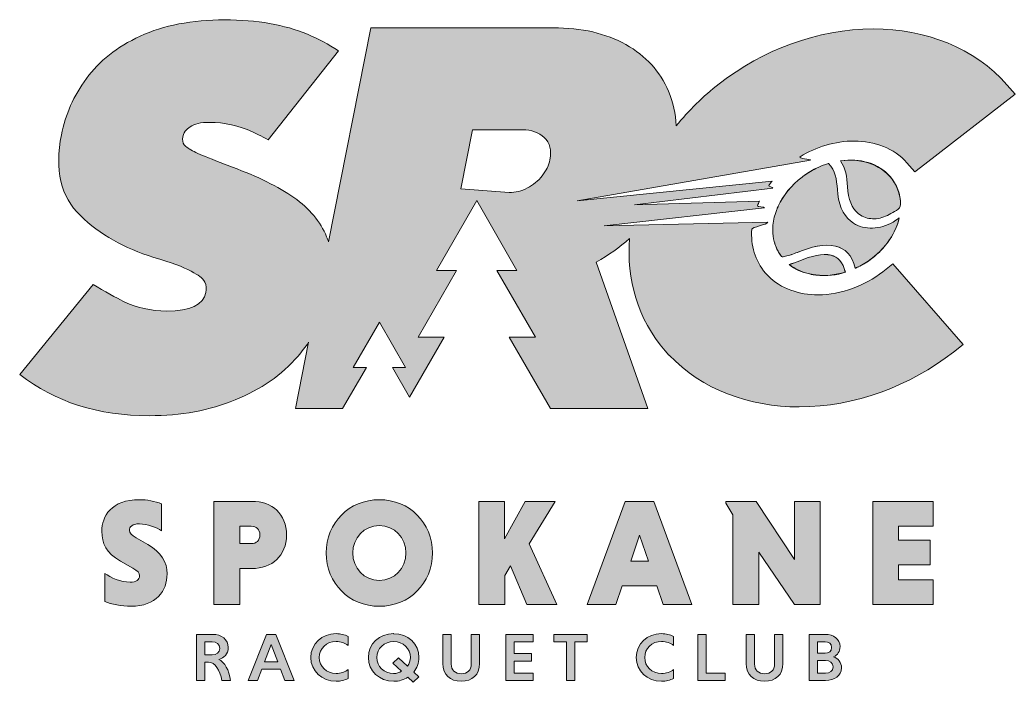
# Model space of a CAD drawing. Extents: x 0 to 523, y 0 to 348.
import ezdxf

# ---------------------------------------------------------------- set-up
doc = ezdxf.new("R2010")
doc.units = 0
doc.header["$MEASUREMENT"] = 0
doc.layers.add('Layer 2', color=7, linetype='Continuous', lineweight=0)

# ---------------------------------------------------------------- blocks, each defined once
blk = doc.blocks.new('Block_0')
at = {"layer": 'Layer 2', "true_color": 0x000000, "transparency": 33554687}
h = blk.add_hatch(color=18, dxfattribs=at)
h.dxf.hatch_style = 2
edge = h.paths.add_edge_path()
edge.add_spline(control_points=[(278.6, 274.58), (278.02, 271.63), (276.69, 268.83), (274.58, 266.17), (272.47, 263.51), (269.84, 261.37), (266.76, 259.76), (263.68, 258.15), (260.49, 257.34), (257.22, 257.34), (257.22, 257.34), (231.79, 259.26), (231.79, 259.26), (231.79, 259.26), (237.94, 290.4), (237.94, 290.4), (237.94, 290.4), (264.37, 290.4), (264.37, 290.4), (268.88, 290.4), (272.65, 289.02), (275.64, 286.27), (278.63, 283.51), (279.6, 279.62), (278.6, 274.58), (278.6, 274.58), (278.6, 274.58), (278.6, 274.58)], knot_values=[0, 0, 0, 0, 1, 1, 1, 2, 2, 2, 3, 3, 3, 4, 4, 4, 5, 5, 5, 6, 6, 6, 7, 7, 7, 8, 8, 8, 9, 9, 9, 9], degree=3, periodic=0)
edge = h.paths.add_edge_path()
edge.add_spline(control_points=[(453.63, 215.75), (444.1, 208.34), (432.01, 203.6), (419.66, 203.6), (409.61, 203.6), (400.06, 206.77), (393.33, 213.51), (393.33, 213.51), (392.01, 215.03), (392.01, 215.03), (386.32, 221.56), (384.12, 229.73), (384.74, 238.03), (384.83, 239.2), (392.9, 240.56), (393.1, 241.74), (393.1, 241.74), (307.15, 239.79), (307.15, 239.79), (307.15, 239.79), (391.51, 249.32), (391.51, 249.32), (391.7, 249.84), (387.47, 249.86), (387.67, 250.38), (388, 251.21), (388.37, 252.04), (388.75, 252.86), (388.75, 252.86), (323.06, 250.84), (323.06, 250.84), (323.06, 250.84), (395.74, 259.66), (395.74, 259.66), (396.15, 260.28), (393.19, 260.47), (393.64, 261.08), (394.21, 261.86), (394.8, 262.63), (395.41, 263.38), (395.41, 263.38), (292.87, 253.07), (292.87, 253.07), (292.87, 253.07), (415.55, 274.41), (415.55, 274.41), (415.89, 274.66), (408.87, 275.39), (410.17, 276.18), (418.65, 281.34), (428.55, 284.45), (438.61, 284.45), (449.37, 284.45), (459.51, 280.77), (466.26, 273.02), (466.26, 273.02), (470.41, 268.25), (470.41, 268.25), (470.41, 268.25), (475.71, 272.2), (475.71, 272.2), (475.71, 272.2), (523.17, 309.12), (523.17, 309.12), (523.17, 309.12), (519.04, 313.86), (519.04, 313.86), (501.86, 333.59), (476.1, 343.36), (448.63, 343.36), (419.18, 343.36), (390.45, 332.25), (367.68, 314.59), (367.68, 314.59), (367.56, 314.5), (367.56, 314.5), (359.15, 307.98), (351.56, 300.54), (345.04, 292.4), (344.71, 298.88), (343.36, 304.95), (340.98, 310.59), (336.55, 321.09), (329.05, 329.26), (318.54, 335.15), (308.02, 341.04), (295.29, 343.99), (280.34, 343.99), (280.34, 343.99), (184.47, 343.99), (184.47, 343.99), (184.47, 343.99), (162.23, 231.44), (162.23, 231.44), (161.94, 232.35), (161.61, 233.24), (161.25, 234.11), (157.96, 242.09), (152.2, 248.98), (144.02, 254.73), (135.83, 260.48), (125.05, 265.8), (111.69, 270.74), (111.69, 270.74), (107.55, 272.31), (107.55, 272.31), (101.07, 274.78), (96.43, 276.68), (93.56, 277.96), (90.69, 279.24), (88.57, 280.43), (87.2, 281.57), (85.84, 282.71), (85.45, 283.97), (85.55, 285.42), (85.82, 289.24), (87.47, 290.46), (89.56, 291.98), (91.65, 293.5), (95.03, 294.26), (99.74, 294.26), (107.52, 294.26), (115.03, 292.59), (122.21, 289.27), (123.04, 288.89), (127.09, 286.87), (130.52, 285.16), (130.52, 285.16), (167.42, 331.84), (167.42, 331.84), (162.31, 335.26), (156.88, 338.17), (151.15, 340.58), (139.14, 345.61), (124.63, 348.13), (107.63, 348.13), (90.63, 348.13), (75.32, 345.28), (63.18, 339.58), (51.04, 333.88), (41.64, 326.47), (34.98, 317.35), (28.31, 308.23), (23.9, 298.35), (21.8, 287.71), (18.16, 269.28), (21.5, 255.12), (31.79, 245.24), (42.07, 235.36), (54.92, 228.05), (70.37, 223.3), (79.37, 220.64), (85.91, 218.22), (89.97, 215.99), (94.04, 213.76), (95.79, 212.9), (97.23, 210.19), (98.06, 208.62), (98.14, 206.77), (97.75, 204.78), (96.47, 198.32), (89.64, 195.09), (77.24, 195.09), (68.94, 195.09), (61.25, 196.85), (54.1, 200.31), (51.43, 201.6), (43.85, 205.76), (38.51, 208.98), (38.51, 208.98), (0, 161.7), (0, 161.7), (18.48, 147.27), (41.15, 140.05), (68.03, 140.05), (84.62, 140.05), (99.66, 142.81), (113.15, 148.32), (126.63, 153.83), (137.68, 161.53), (146.24, 171.41), (148.26, 173.74), (150.11, 176.15), (151.79, 178.65), (151.79, 178.65), (144.9, 143.76), (144.9, 143.76), (144.9, 143.76), (169.66, 143.76), (169.66, 143.76), (169.66, 143.76), (182.13, 165.36), (182.13, 165.36), (182.13, 165.36), (175.26, 165.36), (175.26, 165.36), (175.26, 165.36), (188.99, 189.15), (188.99, 189.15), (188.99, 189.15), (202.72, 165.36), (202.72, 165.36), (202.72, 165.36), (195.85, 165.36), (195.85, 165.36), (195.85, 165.36), (204.82, 149.82), (204.82, 149.82), (204.82, 149.82), (223.03, 181.37), (223.03, 181.37), (223.03, 181.37), (209.29, 181.37), (209.29, 181.37), (209.29, 181.37), (229.55, 216.45), (229.55, 216.45), (229.55, 216.45), (218.97, 216.45), (218.97, 216.45), (218.97, 216.45), (240.13, 253.1), (240.13, 253.1), (240.13, 253.1), (261.29, 216.45), (261.29, 216.45), (261.29, 216.45), (250.71, 216.45), (250.71, 216.45), (250.71, 216.45), (270.97, 181.37), (270.97, 181.37), (270.97, 181.37), (257.23, 181.37), (257.23, 181.37), (257.23, 181.37), (278.95, 143.76), (278.95, 143.76), (278.95, 143.76), (330.04, 143.76), (330.04, 143.76), (330.04, 143.76), (303.02, 220.85), (303.02, 220.85), (309.5, 224.4), (315.32, 228.54), (320.48, 233.27), (318.79, 211.93), (324.65, 190.94), (339.24, 174.18), (339.24, 174.18), (341.2, 171.94), (341.2, 171.94), (341.2, 171.94), (341.38, 171.94), (341.38, 171.94), (358.51, 153.73), (383.27, 144.68), (409.66, 144.68), (439.14, 144.68), (467.94, 155.74), (490.71, 173.46), (490.71, 173.46), (495.89, 177.49), (495.89, 177.49), (495.89, 177.49), (458.96, 219.9), (458.96, 219.9), (458.96, 219.9), (453.63, 215.76), (453.63, 215.76), (453.63, 215.76), (453.63, 215.75), (453.63, 215.75)], knot_values=[0, 0, 0, 0, 1, 1, 1, 2, 2, 2, 3, 3, 3, 4, 4, 4, 5, 5, 5, 6, 6, 6, 7, 7, 7, 8, 8, 8, 9, 9, 9, 10, 10, 10, 11, 11, 11, 12, 12, 12, 13, 13, 13, 14, 14, 14, 15, 15, 15, 16, 16, 16, 17, 17, 17, 18, 18, 18, 19, 19, 19, 20, 20, 20, 21, 21, 21, 22, 22, 22, 23, 23, 23, 24, 24, 24, 25, 25, 25, 26, 26, 26, 27, 27, 27, 28, 28, 28, 29, 29, 29, 30, 30, 30, 31, 31, 31, 32, 32, 32, 33, 33, 33, 34, 34, 34, 35, 35, 35, 36, 36, 36, 37, 37, 37, 38, 38, 38, 39, 39, 39, 40, 40, 40, 41, 41, 41, 42, 42, 42, 43, 43, 43, 44, 44, 44, 45, 45, 45, 46, 46, 46, 47, 47, 47, 48, 48, 48, 49, 49, 49, 50, 50, 50, 51, 51, 51, 52, 52, 52, 53, 53, 53, 54, 54, 54, 55, 55, 55, 56, 56, 56, 57, 57, 57, 58, 58, 58, 59, 59, 59, 60, 60, 60, 61, 61, 61, 62, 62, 62, 63, 63, 63, 64, 64, 64, 65, 65, 65, 66, 66, 66, 67, 67, 67, 68, 68, 68, 69, 69, 69, 70, 70, 70, 71, 71, 71, 72, 72, 72, 73, 73, 73, 74, 74, 74, 75, 75, 75, 76, 76, 76, 77, 77, 77, 78, 78, 78, 79, 79, 79, 80, 80, 80, 81, 81, 81, 82, 82, 82, 83, 83, 83, 84, 84, 84, 85, 85, 85, 86, 86, 86, 87, 87, 87, 88, 88, 88, 89, 89, 89, 90, 90, 90, 91, 91, 91, 91], degree=3, periodic=0)
h = blk.add_hatch(color=18, dxfattribs=at)
edge = h.paths.add_edge_path()
edge.add_spline(control_points=[(426.39, 224.41), (421.92, 225.51), (415.95, 223.96), (409.92, 221.49), (408.18, 220.78), (406.33, 220.07), (404.43, 219.55), (404.41, 219.55), (404.38, 219.55), (404.36, 219.53), (407.23, 217.09), (411.06, 215.44), (415.17, 214.55), (415.45, 214.49), (415.72, 214.44), (416, 214.38), (416.12, 214.35), (416.24, 214.32), (416.35, 214.31), (416.58, 214.27), (416.83, 214.23), (417.06, 214.19), (417.5, 214.12), (417.94, 214.05), (418.39, 214), (423.99, 213.27), (429.74, 213.85), (433.9, 215.54), (433.9, 215.54), (433.9, 215.54), (433.92, 215.54), (432.66, 220.88), (429.93, 223.53), (426.39, 224.39), (426.39, 224.39), (426.39, 224.41), (426.39, 224.41)], knot_values=[0, 0, 0, 0, 1, 1, 1, 2, 2, 2, 3, 3, 3, 4, 4, 4, 5, 5, 5, 6, 6, 6, 7, 7, 7, 8, 8, 8, 9, 9, 9, 10, 10, 10, 11, 11, 11, 12, 12, 12, 12], degree=3, periodic=0)
edge = h.paths.add_edge_path()
edge.add_spline(control_points=[(462.26, 244.06), (462.26, 244.06), (462.05, 243.84), (462.05, 243.84), (461.07, 243.09), (460.05, 242.41), (459, 241.8), (455.59, 239.86), (451.88, 238.78), (448.27, 238.66), (444.68, 238.54), (441.19, 239.38), (438.23, 241.28), (433.95, 244.04), (430.76, 249.01), (430, 256.53), (430, 256.53), (429.77, 258.97), (429.77, 258.97), (429.29, 264.32), (428.83, 268.95), (425.06, 272.63), (425.03, 272.63), (424.99, 272.61), (424.97, 272.6), (423.22, 272.03), (421.46, 271.37), (419.71, 270.61), (419.3, 270.42), (418.88, 270.23), (418.46, 270.02), (416.1, 268.89), (413.78, 267.52), (411.62, 265.87), (411.47, 265.77), (411.33, 265.66), (411.19, 265.54), (405.53, 261.09), (401.23, 255.77), (398.62, 250.17), (398.6, 250.12), (398.58, 250.08), (398.56, 250.03), (398.42, 249.74), (398.29, 249.44), (398.17, 249.15), (398.07, 248.92), (397.97, 248.68), (397.88, 248.44), (395.72, 243.06), (395.13, 237.48), (396.4, 232.23), (396.4, 232.19), (396.4, 232.16), (396.42, 232.13), (396.47, 231.93), (396.52, 231.71), (396.59, 231.51), (396.65, 231.3), (396.71, 231.08), (396.77, 230.88), (396.77, 230.85), (396.79, 230.82), (396.8, 230.8), (396.88, 230.52), (396.97, 230.25), (397.07, 229.97), (397.68, 228.21), (398.52, 226.5), (399.59, 224.85), (399.82, 224.49), (400.06, 224.14), (400.32, 223.79), (400.67, 223.3), (401.76, 223.79), (402.41, 223.9), (404.42, 224.23), (406.65, 225.07), (408.7, 225.92), (415.79, 228.82), (422.97, 230.6), (428.77, 229.19), (433.82, 227.95), (437.59, 224.68), (439.17, 217.56), (439.26, 217.61), (439.37, 217.65), (439.46, 217.7), (439.74, 217.83), (440.01, 217.96), (440.29, 218.09), (440.39, 218.15), (440.5, 218.19), (440.61, 218.25), (443.11, 219.46), (445.55, 220.8), (447.84, 222.61), (455.36, 228.52), (460.55, 236.18), (462.28, 244.08), (462.28, 244.08), (462.28, 244.08), (462.28, 244.08), (462.28, 244.08), (462.26, 244.06), (462.26, 244.06)], knot_values=[0, 0, 0, 0, 1, 1, 1, 2, 2, 2, 3, 3, 3, 4, 4, 4, 5, 5, 5, 6, 6, 6, 7, 7, 7, 8, 8, 8, 9, 9, 9, 10, 10, 10, 11, 11, 11, 12, 12, 12, 13, 13, 13, 14, 14, 14, 15, 15, 15, 16, 16, 16, 17, 17, 17, 18, 18, 18, 19, 19, 19, 20, 20, 20, 21, 21, 21, 22, 22, 22, 23, 23, 23, 24, 24, 24, 25, 25, 25, 26, 26, 26, 27, 27, 27, 28, 28, 28, 29, 29, 29, 30, 30, 30, 31, 31, 31, 32, 32, 32, 33, 33, 33, 34, 34, 34, 35, 35, 35, 35], degree=3, periodic=0)
edge = h.paths.add_edge_path()
edge.add_spline(control_points=[(457.43, 265.78), (451.41, 272.84), (441.57, 275.58), (431.37, 274.04), (431.37, 274.04), (431.37, 274.02), (431.39, 274.01), (434.22, 270.04), (434.63, 265.54), (435.09, 260.42), (435.09, 260.42), (435.31, 258.02), (435.31, 258.02), (435.95, 251.75), (438.48, 247.68), (441.88, 245.5), (444.06, 244.1), (446.61, 243.49), (449.23, 243.57), (451.83, 243.65), (454.51, 244.44), (456.97, 245.83), (459.16, 247.08), (463, 248.45), (463, 251.17), (463, 251.17), (463, 251.22), (463, 251.22), (462.91, 256.64), (461.01, 261.59), (457.43, 265.78)], knot_values=[0, 0, 0, 0, 1, 1, 1, 2, 2, 2, 3, 3, 3, 4, 4, 4, 5, 5, 5, 6, 6, 6, 7, 7, 7, 8, 8, 8, 9, 9, 9, 10, 10, 10, 10], degree=3, periodic=0)
h = blk.add_hatch(color=18, dxfattribs=at)
edge = h.paths.add_edge_path()
edge.add_spline(control_points=[(462.27, 244.06), (460.18, 235.07), (453.79, 226.17), (444.12, 220.2), (442.97, 219.48), (441.79, 218.83), (440.6, 218.24), (440.5, 218.18), (440.39, 218.14), (440.28, 218.08), (440, 217.95), (439.73, 217.82), (439.45, 217.69), (439.36, 217.64), (439.25, 217.6), (439.16, 217.55), (437.58, 224.67), (433.81, 227.94), (428.76, 229.18), (422.96, 230.6), (415.77, 228.82), (408.69, 225.91), (406.63, 225.06), (404.41, 224.22), (402.4, 223.89), (401.76, 223.79), (400.67, 223.28), (400.31, 223.78), (400.06, 224.13), (399.82, 224.48), (399.58, 224.84), (399.45, 225.04), (399.3, 225.22), (399.18, 225.43), (398.29, 226.87), (397.58, 228.4), (397.06, 229.96), (396.96, 230.24), (396.87, 230.51), (396.79, 230.79), (396.79, 230.82), (396.77, 230.85), (396.76, 230.87), (396.7, 231.07), (396.64, 231.29), (396.58, 231.5), (396.51, 231.7), (396.46, 231.92), (396.41, 232.12), (396.41, 232.16), (396.39, 232.19), (396.39, 232.22), (395.2, 237.41), (395.77, 243.02), (397.87, 248.43), (397.96, 248.66), (398.06, 248.9), (398.16, 249.14), (398.28, 249.43), (398.41, 249.73), (398.55, 250.02), (398.57, 250.07), (398.59, 250.11), (398.61, 250.16), (401.19, 255.86), (405.47, 261.23), (411.18, 265.53), (411.32, 265.64), (411.46, 265.75), (411.61, 265.86), (412.59, 266.59), (413.61, 267.28), (414.67, 267.93), (415.91, 268.69), (417.17, 269.39), (418.45, 270.02), (418.87, 270.22), (419.29, 270.42), (419.7, 270.61), (421.44, 271.41), (423.2, 272.07), (424.96, 272.6), (424.99, 272.6), (425.03, 272.62), (425.05, 272.63), (428.82, 268.95), (429.28, 264.32), (429.76, 258.97), (429.76, 258.97), (429.99, 256.53), (429.99, 256.53), (430.75, 249.01), (433.94, 244.04), (438.22, 241.28), (441.18, 239.38), (444.66, 238.54), (448.26, 238.66), (451.86, 238.78), (455.58, 239.86), (458.99, 241.8), (460.04, 242.41), (461.07, 243.08), (462.04, 243.84), (462.04, 243.84), (462.25, 244.06), (462.25, 244.06), (462.25, 244.06), (462.27, 244.06), (462.27, 244.06)], knot_values=[0, 0, 0, 0, 1, 1, 1, 2, 2, 2, 3, 3, 3, 4, 4, 4, 5, 5, 5, 6, 6, 6, 7, 7, 7, 8, 8, 8, 9, 9, 9, 10, 10, 10, 11, 11, 11, 12, 12, 12, 13, 13, 13, 14, 14, 14, 15, 15, 15, 16, 16, 16, 17, 17, 17, 18, 18, 18, 19, 19, 19, 20, 20, 20, 21, 21, 21, 22, 22, 22, 23, 23, 23, 24, 24, 24, 25, 25, 25, 26, 26, 26, 27, 27, 27, 28, 28, 28, 29, 29, 29, 30, 30, 30, 31, 31, 31, 32, 32, 32, 33, 33, 33, 34, 34, 34, 35, 35, 35, 36, 36, 36, 36], degree=3, periodic=0)
h = blk.add_hatch(color=18, dxfattribs=at)
edge = h.paths.add_edge_path()
edge.add_spline(control_points=[(463, 251.22), (463, 251.22), (463, 251.17), (463, 251.17), (463, 248.44), (459.15, 247.07), (456.97, 245.83), (454.51, 244.43), (451.83, 243.65), (449.23, 243.57), (446.61, 243.49), (444.06, 244.1), (441.88, 245.5), (438.48, 247.68), (435.95, 251.76), (435.31, 258.02), (435.31, 258.02), (435.09, 260.42), (435.09, 260.42), (434.63, 265.54), (434.22, 270.05), (431.39, 274.01), (443.1, 275.57), (454.11, 271.62), (459.61, 262.7), (461.77, 259.2), (462.87, 255.28), (463, 251.22), (463, 251.22), (463, 251.22), (463, 251.22)], knot_values=[0, 0, 0, 0, 1, 1, 1, 2, 2, 2, 3, 3, 3, 4, 4, 4, 5, 5, 5, 6, 6, 6, 7, 7, 7, 8, 8, 8, 9, 9, 9, 10, 10, 10, 10], degree=3, periodic=0)
h = blk.add_hatch(color=18, dxfattribs=at)
edge = h.paths.add_edge_path()
edge.add_spline(control_points=[(433.93, 215.56), (433.93, 215.56), (433.93, 215.56), (433.91, 215.56), (428.64, 213.94), (423.32, 213.46), (418.4, 214.02), (417.95, 214.07), (417.51, 214.13), (417.07, 214.21), (416.84, 214.25), (416.59, 214.29), (416.36, 214.33), (416.25, 214.33), (416.13, 214.37), (416.01, 214.4), (415.73, 214.46), (415.46, 214.51), (415.18, 214.57), (411.16, 215.48), (407.49, 217.16), (404.44, 219.57), (406.34, 220.08), (408.19, 220.8), (409.93, 221.51), (415.96, 223.99), (421.93, 225.53), (426.4, 224.43), (429.94, 223.56), (432.68, 220.92), (433.93, 215.58), (433.93, 215.58), (433.93, 215.56), (433.93, 215.56)], knot_values=[0, 0, 0, 0, 1, 1, 1, 2, 2, 2, 3, 3, 3, 4, 4, 4, 5, 5, 5, 6, 6, 6, 7, 7, 7, 8, 8, 8, 9, 9, 9, 10, 10, 10, 11, 11, 11, 11], degree=3, periodic=0)
h = blk.add_hatch(color=18, dxfattribs=at)
h.dxf.hatch_style = 2
edge = h.paths.add_edge_path()
edge.add_spline(control_points=[(74.52, 79.53), (71.81, 81.29), (66.77, 83.2), (62.86, 83.2), (58.95, 83.2), (57.59, 81.6), (57.59, 79.77), (57.59, 78.49), (58.87, 77.14), (61.1, 75.86), (61.1, 75.86), (67.25, 72.35), (67.25, 72.35), (74.44, 68.2), (77.39, 63.17), (77.39, 56.86), (77.39, 47.92), (71.64, 39.85), (58.47, 39.85), (53.28, 39.85), (48.17, 40.97), (44.58, 42.4), (44.58, 42.4), (44.58, 57.17), (44.58, 57.17), (47.53, 54.85), (53.12, 52.54), (57.91, 52.54), (61.1, 52.54), (62.94, 53.74), (62.94, 56.05), (62.94, 57.33), (61.9, 58.53), (59.35, 59.96), (59.35, 59.96), (52.88, 63.63), (52.88, 63.63), (45.3, 67.94), (43.06, 72.81), (43.06, 79.28), (43.06, 87.19), (47.93, 95.89), (62.94, 95.89), (66.69, 95.89), (71, 95.09), (74.52, 93.65), (74.52, 93.65), (74.52, 79.52), (74.52, 79.52), (74.52, 79.52), (74.52, 79.53), (74.52, 79.53)], knot_values=[0, 0, 0, 0, 1, 1, 1, 2, 2, 2, 3, 3, 3, 4, 4, 4, 5, 5, 5, 6, 6, 6, 7, 7, 7, 8, 8, 8, 9, 9, 9, 10, 10, 10, 11, 11, 11, 12, 12, 12, 13, 13, 13, 14, 14, 14, 15, 15, 15, 16, 16, 16, 17, 17, 17, 17], degree=3, periodic=0)
h = blk.add_hatch(color=18, dxfattribs=at)
h.dxf.hatch_style = 2
edge = h.paths.add_edge_path()
edge.add_spline(control_points=[(121.63, 81.93), (121.63, 81.93), (115.56, 81.93), (115.56, 81.93), (115.56, 81.93), (115.56, 72.83), (115.56, 72.83), (115.56, 72.83), (121.63, 72.83), (121.63, 72.83), (124.27, 72.83), (126.18, 74.43), (126.18, 77.38), (126.18, 80.33), (124.26, 81.93), (121.63, 81.93), (121.63, 81.93), (121.63, 81.93), (121.63, 81.93)], knot_values=[0, 0, 0, 0, 1, 1, 1, 2, 2, 2, 3, 3, 3, 4, 4, 4, 5, 5, 5, 6, 6, 6, 6], degree=3, periodic=0)
edge = h.paths.add_edge_path()
edge.add_spline(control_points=[(101.99, 95.03), (101.99, 95.03), (121.79, 95.03), (121.79, 95.03), (132.65, 95.03), (140.16, 88.4), (140.16, 77.38), (140.16, 66.36), (132.65, 59.73), (121.79, 59.73), (121.79, 59.73), (115.56, 59.73), (115.56, 59.73), (115.56, 59.73), (115.56, 40.73), (115.56, 40.73), (115.56, 40.73), (101.99, 40.73), (101.99, 40.73), (101.99, 40.73), (101.99, 95.03), (101.99, 95.03), (101.99, 95.03), (101.99, 95.03), (101.99, 95.03)], knot_values=[0, 0, 0, 0, 1, 1, 1, 2, 2, 2, 3, 3, 3, 4, 4, 4, 5, 5, 5, 6, 6, 6, 7, 7, 7, 8, 8, 8, 8], degree=3, periodic=0)
h = blk.add_hatch(color=18, dxfattribs=at)
h.dxf.hatch_style = 2
edge = h.paths.add_edge_path()
edge.add_spline(control_points=[(188.95, 53.42), (196.86, 53.42), (202.92, 59.89), (202.92, 67.87), (202.92, 75.85), (196.85, 82.32), (188.95, 82.32), (181.05, 82.32), (174.98, 75.77), (174.98, 67.87), (174.98, 59.97), (180.97, 53.42), (188.95, 53.42)], knot_values=[0, 0, 0, 0, 1, 1, 1, 2, 2, 2, 3, 3, 3, 4, 4, 4, 4], degree=3, periodic=0)
edge = h.paths.add_edge_path()
edge.add_spline(control_points=[(188.95, 95.9), (204.84, 95.9), (216.9, 83.76), (216.9, 67.87), (216.9, 51.98), (204.84, 39.84), (188.95, 39.84), (173.06, 39.84), (161, 51.98), (161, 67.87), (161, 83.76), (173.06, 95.9), (188.95, 95.9), (188.95, 95.9), (188.95, 95.9), (188.95, 95.9)], knot_values=[0, 0, 0, 0, 1, 1, 1, 2, 2, 2, 3, 3, 3, 4, 4, 4, 5, 5, 5, 5], degree=3, periodic=0)
h = blk.add_hatch(color=18, dxfattribs=at)
h.dxf.hatch_style = 2
edge = h.paths.add_edge_path()
edge.add_spline(control_points=[(241.26, 95.03), (241.26, 95.03), (254.83, 95.03), (254.83, 95.03), (254.83, 95.03), (254.83, 75.39), (254.83, 75.39), (254.83, 75.39), (265.69, 95.03), (265.69, 95.03), (265.69, 95.03), (281.42, 95.03), (281.42, 95.03), (281.42, 95.03), (267.77, 72.75), (267.77, 72.75), (267.77, 72.75), (282.22, 40.73), (282.22, 40.73), (282.22, 40.73), (266.41, 40.73), (266.41, 40.73), (266.41, 40.73), (257.95, 61.09), (257.95, 61.09), (257.95, 61.09), (254.84, 56.06), (254.84, 56.06), (254.84, 56.06), (254.84, 40.73), (254.84, 40.73), (254.84, 40.73), (241.27, 40.73), (241.27, 40.73), (241.27, 40.73), (241.27, 95.03), (241.27, 95.03), (241.27, 95.03), (241.26, 95.03), (241.26, 95.03)], knot_values=[0, 0, 0, 0, 1, 1, 1, 2, 2, 2, 3, 3, 3, 4, 4, 4, 5, 5, 5, 6, 6, 6, 7, 7, 7, 8, 8, 8, 9, 9, 9, 10, 10, 10, 11, 11, 11, 12, 12, 12, 13, 13, 13, 13], degree=3, periodic=0)
h = blk.add_hatch(color=18, dxfattribs=at)
h.dxf.hatch_style = 2
edge = h.paths.add_edge_path()
edge.add_spline(control_points=[(321.11, 63.65), (321.11, 63.65), (330.37, 63.65), (330.37, 63.65), (330.37, 63.65), (325.74, 77.3), (325.74, 77.3), (325.74, 77.3), (321.11, 63.65), (321.11, 63.65)], knot_values=[0, 0, 0, 0, 1, 1, 1, 2, 2, 2, 3, 3, 3, 3], degree=3, periodic=0)
edge = h.paths.add_edge_path()
edge.add_spline(control_points=[(334.76, 50.55), (334.76, 50.55), (316.63, 50.55), (316.63, 50.55), (316.63, 50.55), (313.36, 40.73), (313.36, 40.73), (313.36, 40.73), (298.19, 40.73), (298.19, 40.73), (298.19, 40.73), (318.15, 95.03), (318.15, 95.03), (318.15, 95.03), (333.32, 95.03), (333.32, 95.03), (333.32, 95.03), (353.28, 40.73), (353.28, 40.73), (353.28, 40.73), (338.11, 40.73), (338.11, 40.73), (338.11, 40.73), (334.76, 50.55), (334.76, 50.55), (334.76, 50.55), (334.76, 50.55), (334.76, 50.55)], knot_values=[0, 0, 0, 0, 1, 1, 1, 2, 2, 2, 3, 3, 3, 4, 4, 4, 5, 5, 5, 6, 6, 6, 7, 7, 7, 8, 8, 8, 9, 9, 9, 9], degree=3, periodic=0)
h = blk.add_hatch(color=18, dxfattribs=at)
h.dxf.hatch_style = 2
edge = h.paths.add_edge_path()
edge.add_spline(control_points=[(388.42, 68.36), (388.42, 68.36), (388.42, 40.73), (388.42, 40.73), (388.42, 40.73), (374.85, 40.73), (374.85, 40.73), (374.85, 40.73), (374.85, 87.92), (374.85, 87.92), (374.85, 87.92), (371.1, 94.15), (371.1, 94.15), (371.1, 94.15), (371.1, 95.03), (371.1, 95.03), (371.1, 95.03), (387.07, 95.03), (387.07, 95.03), (387.07, 95.03), (407.19, 64.37), (407.19, 64.37), (407.19, 64.37), (407.19, 95.03), (407.19, 95.03), (407.19, 95.03), (420.76, 95.03), (420.76, 95.03), (420.76, 95.03), (420.76, 40.73), (420.76, 40.73), (420.76, 40.73), (407.19, 40.73), (407.19, 40.73), (407.19, 40.73), (388.43, 68.36), (388.43, 68.36), (388.43, 68.36), (388.42, 68.36), (388.42, 68.36)], knot_values=[0, 0, 0, 0, 1, 1, 1, 2, 2, 2, 3, 3, 3, 4, 4, 4, 5, 5, 5, 6, 6, 6, 7, 7, 7, 8, 8, 8, 9, 9, 9, 10, 10, 10, 11, 11, 11, 12, 12, 12, 13, 13, 13, 13], degree=3, periodic=0)
h = blk.add_hatch(color=18, dxfattribs=at)
h.dxf.hatch_style = 2
edge = h.paths.add_edge_path()
edge.add_spline(control_points=[(448.32, 40.73), (448.32, 40.73), (448.32, 95.03), (448.32, 95.03), (448.32, 95.03), (480.1, 95.03), (480.1, 95.03), (480.1, 95.03), (480.1, 81.93), (480.1, 81.93), (480.1, 81.93), (461.89, 81.93), (461.89, 81.93), (461.89, 81.93), (461.89, 74.66), (461.89, 74.66), (461.89, 74.66), (478.5, 74.66), (478.5, 74.66), (478.5, 74.66), (478.5, 61.57), (478.5, 61.57), (478.5, 61.57), (461.89, 61.57), (461.89, 61.57), (461.89, 61.57), (461.89, 53.82), (461.89, 53.82), (461.89, 53.82), (480.1, 53.82), (480.1, 53.82), (480.1, 53.82), (480.1, 40.72), (480.1, 40.72), (480.1, 40.72), (448.32, 40.72), (448.32, 40.72), (448.32, 40.72), (448.32, 40.73), (448.32, 40.73)], knot_values=[0, 0, 0, 0, 1, 1, 1, 2, 2, 2, 3, 3, 3, 4, 4, 4, 5, 5, 5, 6, 6, 6, 7, 7, 7, 8, 8, 8, 9, 9, 9, 10, 10, 10, 11, 11, 11, 12, 12, 12, 13, 13, 13, 13], degree=3, periodic=0)
h = blk.add_hatch(color=18, dxfattribs=at)
h.dxf.hatch_style = 2
edge = h.paths.add_edge_path()
edge.add_spline(control_points=[(101.14, 21.18), (101.14, 21.18), (97.23, 21.18), (97.23, 21.18), (97.23, 21.18), (97.23, 14.3), (97.23, 14.3), (97.23, 14.3), (101.14, 14.3), (101.14, 14.3), (103.38, 14.3), (105.02, 15.51), (105.02, 17.72), (105.02, 19.93), (103.39, 21.18), (101.14, 21.18)], knot_values=[0, 0, 0, 0, 1, 1, 1, 2, 2, 2, 3, 3, 3, 4, 4, 4, 5, 5, 5, 5], degree=3, periodic=0)
edge = h.paths.add_edge_path()
edge.add_spline(control_points=[(92.9, 25.07), (92.9, 25.07), (101.18, 25.07), (101.18, 25.07), (106.08, 25.07), (109.5, 22.5), (109.5, 18.15), (109.5, 14.66), (107.26, 12.66), (104.49, 11.94), (107.68, 10.48), (109.96, 6.31), (110.72, 0.81), (110.72, 0.81), (106.24, 0.81), (106.24, 0.81), (105.21, 6.48), (102.48, 10.4), (99.21, 10.4), (99.21, 10.4), (97.23, 10.4), (97.23, 10.4), (97.23, 10.4), (97.23, 0.81), (97.23, 0.81), (97.23, 0.81), (92.9, 0.81), (92.9, 0.81), (92.9, 0.81), (92.9, 25.06), (92.9, 25.06), (92.9, 25.06), (92.9, 25.07), (92.9, 25.07)], knot_values=[0, 0, 0, 0, 1, 1, 1, 2, 2, 2, 3, 3, 3, 4, 4, 4, 5, 5, 5, 6, 6, 6, 7, 7, 7, 8, 8, 8, 9, 9, 9, 10, 10, 10, 11, 11, 11, 11], degree=3, periodic=0)
h = blk.add_hatch(color=18, dxfattribs=at)
h.dxf.hatch_style = 2
edge = h.paths.add_edge_path()
edge.add_spline(control_points=[(128.58, 10.7), (128.58, 10.7), (135.61, 10.7), (135.61, 10.7), (135.61, 10.7), (132.11, 19.76), (132.11, 19.76), (132.11, 19.76), (128.58, 10.7), (128.58, 10.7)], knot_values=[0, 0, 0, 0, 1, 1, 1, 2, 2, 2, 3, 3, 3, 3], degree=3, periodic=0)
edge = h.paths.add_edge_path()
edge.add_spline(control_points=[(137.01, 6.81), (137.01, 6.81), (127.17, 6.81), (127.17, 6.81), (127.17, 6.81), (124.85, 0.82), (124.85, 0.82), (124.85, 0.82), (120.02, 0.82), (120.02, 0.82), (120.02, 0.82), (129.67, 25.07), (129.67, 25.07), (129.67, 25.07), (134.5, 25.07), (134.5, 25.07), (134.5, 25.07), (144.15, 0.82), (144.15, 0.82), (144.15, 0.82), (139.32, 0.82), (139.32, 0.82), (139.32, 0.82), (137, 6.81), (137, 6.81), (137, 6.81), (137.01, 6.81), (137.01, 6.81)], knot_values=[0, 0, 0, 0, 1, 1, 1, 2, 2, 2, 3, 3, 3, 4, 4, 4, 5, 5, 5, 6, 6, 6, 7, 7, 7, 8, 8, 8, 9, 9, 9, 9], degree=3, periodic=0)
h = blk.add_hatch(color=18, dxfattribs=at)
h.dxf.hatch_style = 2
edge = h.paths.add_edge_path()
edge.add_spline(control_points=[(172.54, 1.93), (170.72, 1), (168.55, 0.43), (166.23, 0.43), (158.67, 0.43), (152.93, 5.85), (152.93, 12.95), (152.93, 20.05), (158.67, 25.47), (166.23, 25.47), (168.55, 25.47), (170.71, 24.9), (172.54, 23.97), (172.54, 23.97), (172.54, 19.26), (172.54, 19.26), (170.98, 20.54), (168.74, 21.4), (166.23, 21.4), (161.18, 21.4), (157.38, 17.66), (157.38, 12.95), (157.38, 8.24), (161.18, 4.5), (166.23, 4.5), (168.74, 4.5), (171.02, 5.36), (172.54, 6.6), (172.54, 6.6), (172.54, 1.93), (172.54, 1.93), (172.54, 1.93), (172.54, 1.93), (172.54, 1.93)], knot_values=[0, 0, 0, 0, 1, 1, 1, 2, 2, 2, 3, 3, 3, 4, 4, 4, 5, 5, 5, 6, 6, 6, 7, 7, 7, 8, 8, 8, 9, 9, 9, 10, 10, 10, 11, 11, 11, 11], degree=3, periodic=0)
h = blk.add_hatch(color=18, dxfattribs=at)
h.dxf.hatch_style = 2
edge = h.paths.add_edge_path()
edge.add_spline(control_points=[(196.48, 4.49), (198.04, 4.49), (199.48, 4.92), (200.62, 5.7), (200.62, 5.7), (196.1, 9.94), (196.1, 9.94), (196.1, 9.94), (199.06, 12.76), (199.06, 12.76), (199.06, 12.76), (203.73, 8.37), (203.73, 8.37), (204.72, 9.58), (205.29, 11.19), (205.29, 12.93), (205.29, 17.64), (201.45, 21.38), (196.48, 21.38), (191.51, 21.38), (187.63, 17.64), (187.63, 12.93), (187.63, 8.22), (191.43, 4.48), (196.48, 4.48), (196.48, 4.48), (196.48, 4.49), (196.48, 4.49)], knot_values=[0, 0, 0, 0, 1, 1, 1, 2, 2, 2, 3, 3, 3, 4, 4, 4, 5, 5, 5, 6, 6, 6, 7, 7, 7, 8, 8, 8, 9, 9, 9, 9], degree=3, periodic=0)
edge = h.paths.add_edge_path()
edge.add_spline(control_points=[(196.48, 25.46), (204.04, 25.46), (209.78, 20.04), (209.78, 12.94), (209.78, 9.98), (208.75, 7.31), (207.01, 5.24), (207.01, 5.24), (209.67, 2.78), (209.67, 2.78), (209.67, 2.78), (206.71, 0), (206.71, 0), (206.71, 0), (203.97, 2.57), (203.97, 2.57), (201.88, 1.21), (199.3, 0.43), (196.49, 0.43), (188.93, 0.43), (183.19, 5.85), (183.19, 12.95), (183.19, 20.05), (188.93, 25.47), (196.49, 25.47), (196.49, 25.47), (196.48, 25.46), (196.48, 25.46)], knot_values=[0, 0, 0, 0, 1, 1, 1, 2, 2, 2, 3, 3, 3, 4, 4, 4, 5, 5, 5, 6, 6, 6, 7, 7, 7, 8, 8, 8, 9, 9, 9, 9], degree=3, periodic=0)
h = blk.add_hatch(color=18, dxfattribs=at)
h.dxf.hatch_style = 2
edge = h.paths.add_edge_path()
edge.add_spline(control_points=[(241.62, 25.07), (241.62, 25.07), (241.62, 9.7), (241.62, 9.7), (241.62, 3.96), (237.9, 0.43), (232.01, 0.43), (226.12, 0.43), (222.4, 3.96), (222.4, 9.7), (222.4, 9.7), (222.4, 25.07), (222.4, 25.07), (222.4, 25.07), (226.73, 25.07), (226.73, 25.07), (226.73, 25.07), (226.73, 9.41), (226.73, 9.41), (226.73, 6.41), (228.82, 4.38), (232.05, 4.38), (235.28, 4.38), (237.29, 6.41), (237.29, 9.41), (237.29, 9.41), (237.29, 25.07), (237.29, 25.07), (237.29, 25.07), (241.62, 25.07), (241.62, 25.07), (241.62, 25.07), (241.62, 25.07), (241.62, 25.07)], knot_values=[0, 0, 0, 0, 1, 1, 1, 2, 2, 2, 3, 3, 3, 4, 4, 4, 5, 5, 5, 6, 6, 6, 7, 7, 7, 8, 8, 8, 9, 9, 9, 10, 10, 10, 11, 11, 11, 11], degree=3, periodic=0)
h = blk.add_hatch(color=18, dxfattribs=at)
h.dxf.hatch_style = 2
edge = h.paths.add_edge_path()
edge.add_spline(control_points=[(255.49, 0.82), (255.49, 0.82), (255.49, 25.07), (255.49, 25.07), (255.49, 25.07), (269.78, 25.07), (269.78, 25.07), (269.78, 25.07), (269.78, 21.18), (269.78, 21.18), (269.78, 21.18), (259.83, 21.18), (259.83, 21.18), (259.83, 21.18), (259.83, 14.97), (259.83, 14.97), (259.83, 14.97), (269.02, 14.97), (269.02, 14.97), (269.02, 14.97), (269.02, 11.08), (269.02, 11.08), (269.02, 11.08), (259.83, 11.08), (259.83, 11.08), (259.83, 11.08), (259.83, 4.7), (259.83, 4.7), (259.83, 4.7), (269.78, 4.7), (269.78, 4.7), (269.78, 4.7), (269.78, 0.81), (269.78, 0.81), (269.78, 0.81), (255.49, 0.81), (255.49, 0.81), (255.49, 0.81), (255.49, 0.82), (255.49, 0.82)], knot_values=[0, 0, 0, 0, 1, 1, 1, 2, 2, 2, 3, 3, 3, 4, 4, 4, 5, 5, 5, 6, 6, 6, 7, 7, 7, 8, 8, 8, 9, 9, 9, 10, 10, 10, 11, 11, 11, 12, 12, 12, 13, 13, 13, 13], degree=3, periodic=0)
h = blk.add_hatch(color=18, dxfattribs=at)
h.dxf.hatch_style = 2
edge = h.paths.add_edge_path()
edge.add_spline(control_points=[(287.3, 21.18), (287.3, 21.18), (280.73, 21.18), (280.73, 21.18), (280.73, 21.18), (280.73, 25.07), (280.73, 25.07), (280.73, 25.07), (298.21, 25.07), (298.21, 25.07), (298.21, 25.07), (298.21, 21.18), (298.21, 21.18), (298.21, 21.18), (291.64, 21.18), (291.64, 21.18), (291.64, 21.18), (291.64, 0.82), (291.64, 0.82), (291.64, 0.82), (287.31, 0.82), (287.31, 0.82), (287.31, 0.82), (287.31, 21.18), (287.31, 21.18), (287.31, 21.18), (287.3, 21.18), (287.3, 21.18)], knot_values=[0, 0, 0, 0, 1, 1, 1, 2, 2, 2, 3, 3, 3, 4, 4, 4, 5, 5, 5, 6, 6, 6, 7, 7, 7, 8, 8, 8, 9, 9, 9, 9], degree=3, periodic=0)
h = blk.add_hatch(color=18, dxfattribs=at)
h.dxf.hatch_style = 2
edge = h.paths.add_edge_path()
edge.add_spline(control_points=[(343.61, 1.93), (341.79, 1), (339.62, 0.43), (337.3, 0.43), (329.74, 0.43), (324, 5.85), (324, 12.95), (324, 20.05), (329.74, 25.47), (337.3, 25.47), (339.62, 25.47), (341.78, 24.9), (343.61, 23.97), (343.61, 23.97), (343.61, 19.26), (343.61, 19.26), (342.05, 20.54), (339.81, 21.4), (337.3, 21.4), (332.25, 21.4), (328.45, 17.66), (328.45, 12.95), (328.45, 8.24), (332.25, 4.5), (337.3, 4.5), (339.81, 4.5), (342.09, 5.36), (343.61, 6.6), (343.61, 6.6), (343.61, 1.93), (343.61, 1.93), (343.61, 1.93), (343.61, 1.93), (343.61, 1.93)], knot_values=[0, 0, 0, 0, 1, 1, 1, 2, 2, 2, 3, 3, 3, 4, 4, 4, 5, 5, 5, 6, 6, 6, 7, 7, 7, 8, 8, 8, 9, 9, 9, 10, 10, 10, 11, 11, 11, 11], degree=3, periodic=0)
h = blk.add_hatch(color=18, dxfattribs=at)
h.dxf.hatch_style = 2
edge = h.paths.add_edge_path()
edge.add_spline(control_points=[(356.41, 0.82), (356.41, 0.82), (356.41, 25.07), (356.41, 25.07), (356.41, 25.07), (360.74, 25.07), (360.74, 25.07), (360.74, 25.07), (360.74, 4.71), (360.74, 4.71), (360.74, 4.71), (370.69, 4.71), (370.69, 4.71), (370.69, 4.71), (370.69, 0.82), (370.69, 0.82), (370.69, 0.82), (356.4, 0.82), (356.4, 0.82), (356.4, 0.82), (356.41, 0.82), (356.41, 0.82)], knot_values=[0, 0, 0, 0, 1, 1, 1, 2, 2, 2, 3, 3, 3, 4, 4, 4, 5, 5, 5, 6, 6, 6, 7, 7, 7, 7], degree=3, periodic=0)
h = blk.add_hatch(color=18, dxfattribs=at)
h.dxf.hatch_style = 2
edge = h.paths.add_edge_path()
edge.add_spline(control_points=[(401.1, 25.07), (401.1, 25.07), (401.1, 9.7), (401.1, 9.7), (401.1, 3.96), (397.38, 0.43), (391.49, 0.43), (385.6, 0.43), (381.88, 3.96), (381.88, 9.7), (381.88, 9.7), (381.88, 25.07), (381.88, 25.07), (381.88, 25.07), (386.21, 25.07), (386.21, 25.07), (386.21, 25.07), (386.21, 9.41), (386.21, 9.41), (386.21, 6.41), (388.3, 4.38), (391.53, 4.38), (394.76, 4.38), (396.77, 6.41), (396.77, 9.41), (396.77, 9.41), (396.77, 25.07), (396.77, 25.07), (396.77, 25.07), (401.1, 25.07), (401.1, 25.07)], knot_values=[0, 0, 0, 0, 1, 1, 1, 2, 2, 2, 3, 3, 3, 4, 4, 4, 5, 5, 5, 6, 6, 6, 7, 7, 7, 8, 8, 8, 9, 9, 9, 10, 10, 10, 10], degree=3, periodic=0)
h = blk.add_hatch(color=18, dxfattribs=at)
h.dxf.hatch_style = 2
edge = h.paths.add_edge_path()
edge.add_spline(control_points=[(423.55, 11.3), (423.55, 11.3), (419.29, 11.3), (419.29, 11.3), (419.29, 11.3), (419.29, 4.7), (419.29, 4.7), (419.29, 4.7), (423.55, 4.7), (423.55, 4.7), (425.72, 4.7), (427.46, 5.73), (427.46, 7.98), (427.46, 10.23), (425.71, 11.3), (423.55, 11.3)], knot_values=[0, 0, 0, 0, 1, 1, 1, 2, 2, 2, 3, 3, 3, 4, 4, 4, 5, 5, 5, 5], degree=3, periodic=0)
edge = h.paths.add_edge_path()
edge.add_spline(control_points=[(423.25, 21.18), (423.25, 21.18), (419.3, 21.18), (419.3, 21.18), (419.3, 21.18), (419.3, 15.22), (419.3, 15.22), (419.3, 15.22), (423.25, 15.22), (423.25, 15.22), (425.15, 15.22), (426.71, 16.11), (426.71, 18.18), (426.71, 20.25), (425.15, 21.18), (423.25, 21.18)], knot_values=[0, 0, 0, 0, 1, 1, 1, 2, 2, 2, 3, 3, 3, 4, 4, 4, 5, 5, 5, 5], degree=3, periodic=0)
edge = h.paths.add_edge_path()
edge.add_spline(control_points=[(414.97, 25.07), (414.97, 25.07), (423.25, 25.07), (423.25, 25.07), (427.81, 25.07), (431.15, 22.57), (431.15, 18.69), (431.15, 16.02), (429.82, 14.23), (427.77, 13.31), (430.24, 12.35), (431.91, 10.42), (431.91, 7.46), (431.91, 3.39), (428.38, 0.83), (423.55, 0.83), (423.55, 0.83), (414.96, 0.83), (414.96, 0.83), (414.96, 0.83), (414.96, 25.08), (414.96, 25.08), (414.96, 25.08), (414.97, 25.07), (414.97, 25.07)], knot_values=[0, 0, 0, 0, 1, 1, 1, 2, 2, 2, 3, 3, 3, 4, 4, 4, 5, 5, 5, 6, 6, 6, 7, 7, 7, 8, 8, 8, 8], degree=3, periodic=0)
at = {"layer": 'Layer 2'}
for points, knots in [([(453.63, 215.75), (444.1, 208.34), (432.01, 203.6), (419.66, 203.6), (409.61, 203.6), (400.06, 206.77), (393.33, 213.51), (393.33, 213.51), (392.01, 215.03), (392.01, 215.03), (386.32, 221.56), (384.12, 229.73), (384.74, 238.03), (384.83, 239.2), (392.9, 240.56), (393.1, 241.74), (393.1, 241.74), (307.15, 239.79), (307.15, 239.79), (307.15, 239.79), (391.51, 249.32), (391.51, 249.32), (391.7, 249.84), (387.47, 249.86), (387.67, 250.38), (388, 251.21), (388.37, 252.04), (388.75, 252.86), (388.75, 252.86), (323.06, 250.84), (323.06, 250.84), (323.06, 250.84), (395.74, 259.66), (395.74, 259.66), (396.15, 260.28), (393.19, 260.47), (393.64, 261.08), (394.21, 261.86), (394.8, 262.63), (395.41, 263.38), (395.41, 263.38), (292.87, 253.07), (292.87, 253.07), (292.87, 253.07), (415.55, 274.41), (415.55, 274.41), (415.89, 274.66), (408.87, 275.39), (410.17, 276.18), (418.65, 281.34), (428.55, 284.45), (438.61, 284.45), (449.37, 284.45), (459.51, 280.77), (466.26, 273.02), (466.26, 273.02), (470.41, 268.25), (470.41, 268.25), (470.41, 268.25), (475.71, 272.2), (475.71, 272.2), (475.71, 272.2), (523.17, 309.12), (523.17, 309.12), (523.17, 309.12), (519.04, 313.86), (519.04, 313.86), (501.86, 333.59), (476.1, 343.36), (448.63, 343.36), (419.18, 343.36), (390.45, 332.25), (367.68, 314.59), (367.68, 314.59), (367.56, 314.5), (367.56, 314.5), (359.15, 307.98), (351.56, 300.54), (345.04, 292.4), (344.71, 298.88), (343.36, 304.95), (340.98, 310.59), (336.55, 321.09), (329.05, 329.26), (318.54, 335.15), (308.02, 341.04), (295.29, 343.99), (280.34, 343.99), (280.34, 343.99), (184.47, 343.99), (184.47, 343.99), (184.47, 343.99), (162.23, 231.44), (162.23, 231.44), (161.94, 232.35), (161.61, 233.24), (161.25, 234.11), (157.96, 242.09), (152.2, 248.98), (144.02, 254.73), (135.83, 260.48), (125.05, 265.8), (111.69, 270.74), (111.69, 270.74), (107.55, 272.31), (107.55, 272.31), (101.07, 274.78), (96.43, 276.68), (93.56, 277.96), (90.69, 279.24), (88.57, 280.43), (87.2, 281.57), (85.84, 282.71), (85.45, 283.97), (85.55, 285.42), (85.82, 289.24), (87.47, 290.46), (89.56, 291.98), (91.65, 293.5), (95.03, 294.26), (99.74, 294.26), (107.52, 294.26), (115.03, 292.59), (122.21, 289.27), (123.04, 288.89), (127.09, 286.87), (130.52, 285.16), (130.52, 285.16), (167.42, 331.84), (167.42, 331.84), (162.31, 335.26), (156.88, 338.17), (151.15, 340.58), (139.14, 345.61), (124.63, 348.13), (107.63, 348.13), (90.63, 348.13), (75.32, 345.28), (63.18, 339.58), (51.04, 333.88), (41.64, 326.47), (34.98, 317.35), (28.31, 308.23), (23.9, 298.35), (21.8, 287.71), (18.16, 269.28), (21.5, 255.12), (31.79, 245.24), (42.07, 235.36), (54.92, 228.05), (70.37, 223.3), (79.37, 220.64), (85.91, 218.22), (89.97, 215.99), (94.04, 213.76), (95.79, 212.9), (97.23, 210.19), (98.06, 208.62), (98.14, 206.77), (97.75, 204.78), (96.47, 198.32), (89.64, 195.09), (77.24, 195.09), (68.94, 195.09), (61.25, 196.85), (54.1, 200.31), (51.43, 201.6), (43.85, 205.76), (38.51, 208.98), (38.51, 208.98), (0, 161.7), (0, 161.7), (18.48, 147.27), (41.15, 140.05), (68.03, 140.05), (84.62, 140.05), (99.66, 142.81), (113.15, 148.32), (126.63, 153.83), (137.68, 161.53), (146.24, 171.41), (148.26, 173.74), (150.11, 176.15), (151.79, 178.65), (151.79, 178.65), (144.9, 143.76), (144.9, 143.76), (144.9, 143.76), (169.66, 143.76), (169.66, 143.76), (169.66, 143.76), (182.13, 165.36), (182.13, 165.36), (182.13, 165.36), (175.26, 165.36), (175.26, 165.36), (175.26, 165.36), (188.99, 189.15), (188.99, 189.15), (188.99, 189.15), (202.72, 165.36), (202.72, 165.36), (202.72, 165.36), (195.85, 165.36), (195.85, 165.36), (195.85, 165.36), (204.82, 149.82), (204.82, 149.82), (204.82, 149.82), (223.03, 181.37), (223.03, 181.37), (223.03, 181.37), (209.29, 181.37), (209.29, 181.37), (209.29, 181.37), (229.55, 216.45), (229.55, 216.45), (229.55, 216.45), (218.97, 216.45), (218.97, 216.45), (218.97, 216.45), (240.13, 253.1), (240.13, 253.1), (240.13, 253.1), (261.29, 216.45), (261.29, 216.45), (261.29, 216.45), (250.71, 216.45), (250.71, 216.45), (250.71, 216.45), (270.97, 181.37), (270.97, 181.37), (270.97, 181.37), (257.23, 181.37), (257.23, 181.37), (257.23, 181.37), (278.95, 143.76), (278.95, 143.76), (278.95, 143.76), (330.04, 143.76), (330.04, 143.76), (330.04, 143.76), (303.02, 220.85), (303.02, 220.85), (309.5, 224.4), (315.32, 228.54), (320.48, 233.27), (318.79, 211.93), (324.65, 190.94), (339.24, 174.18), (339.24, 174.18), (341.2, 171.94), (341.2, 171.94), (341.2, 171.94), (341.38, 171.94), (341.38, 171.94), (358.51, 153.73), (383.27, 144.68), (409.66, 144.68), (439.14, 144.68), (467.94, 155.74), (490.71, 173.46), (490.71, 173.46), (495.89, 177.49), (495.89, 177.49), (495.89, 177.49), (458.96, 219.9), (458.96, 219.9), (458.96, 219.9), (453.63, 215.76), (453.63, 215.76), (453.63, 215.76), (453.63, 215.75), (453.63, 215.75)], [0, 0, 0, 0, 1, 1, 1, 2, 2, 2, 3, 3, 3, 4, 4, 4, 5, 5, 5, 6, 6, 6, 7, 7, 7, 8, 8, 8, 9, 9, 9, 10, 10, 10, 11, 11, 11, 12, 12, 12, 13, 13, 13, 14, 14, 14, 15, 15, 15, 16, 16, 16, 17, 17, 17, 18, 18, 18, 19, 19, 19, 20, 20, 20, 21, 21, 21, 22, 22, 22, 23, 23, 23, 24, 24, 24, 25, 25, 25, 26, 26, 26, 27, 27, 27, 28, 28, 28, 29, 29, 29, 30, 30, 30, 31, 31, 31, 32, 32, 32, 33, 33, 33, 34, 34, 34, 35, 35, 35, 36, 36, 36, 37, 37, 37, 38, 38, 38, 39, 39, 39, 40, 40, 40, 41, 41, 41, 42, 42, 42, 43, 43, 43, 44, 44, 44, 45, 45, 45, 46, 46, 46, 47, 47, 47, 48, 48, 48, 49, 49, 49, 50, 50, 50, 51, 51, 51, 52, 52, 52, 53, 53, 53, 54, 54, 54, 55, 55, 55, 56, 56, 56, 57, 57, 57, 58, 58, 58, 59, 59, 59, 60, 60, 60, 61, 61, 61, 62, 62, 62, 63, 63, 63, 64, 64, 64, 65, 65, 65, 66, 66, 66, 67, 67, 67, 68, 68, 68, 69, 69, 69, 70, 70, 70, 71, 71, 71, 72, 72, 72, 73, 73, 73, 74, 74, 74, 75, 75, 75, 76, 76, 76, 77, 77, 77, 78, 78, 78, 79, 79, 79, 80, 80, 80, 81, 81, 81, 82, 82, 82, 83, 83, 83, 84, 84, 84, 85, 85, 85, 86, 86, 86, 87, 87, 87, 88, 88, 88, 89, 89, 89, 90, 90, 90, 91, 91, 91, 91]), ([(278.6, 274.58), (278.02, 271.63), (276.69, 268.83), (274.58, 266.17), (272.47, 263.51), (269.84, 261.37), (266.76, 259.76), (263.68, 258.15), (260.49, 257.34), (257.22, 257.34), (257.22, 257.34), (231.79, 259.26), (231.79, 259.26), (231.79, 259.26), (237.94, 290.4), (237.94, 290.4), (237.94, 290.4), (264.37, 290.4), (264.37, 290.4), (268.88, 290.4), (272.65, 289.02), (275.64, 286.27), (278.63, 283.51), (279.6, 279.62), (278.6, 274.58), (278.6, 274.58), (278.6, 274.58), (278.6, 274.58)], [0, 0, 0, 0, 1, 1, 1, 2, 2, 2, 3, 3, 3, 4, 4, 4, 5, 5, 5, 6, 6, 6, 7, 7, 7, 8, 8, 8, 9, 9, 9, 9]), ([(462.26, 244.06), (462.26, 244.06), (462.05, 243.84), (462.05, 243.84), (461.07, 243.09), (460.05, 242.41), (459, 241.8), (455.59, 239.86), (451.88, 238.78), (448.27, 238.66), (444.68, 238.54), (441.19, 239.38), (438.23, 241.28), (433.95, 244.04), (430.76, 249.01), (430, 256.53), (430, 256.53), (429.77, 258.97), (429.77, 258.97), (429.29, 264.32), (428.83, 268.95), (425.06, 272.63), (425.03, 272.63), (424.99, 272.61), (424.97, 272.6), (423.22, 272.03), (421.46, 271.37), (419.71, 270.61), (419.3, 270.42), (418.88, 270.23), (418.46, 270.02), (416.1, 268.89), (413.78, 267.52), (411.62, 265.87), (411.47, 265.77), (411.33, 265.66), (411.19, 265.54), (405.53, 261.09), (401.23, 255.77), (398.62, 250.17), (398.6, 250.12), (398.58, 250.08), (398.56, 250.03), (398.42, 249.74), (398.29, 249.44), (398.17, 249.15), (398.07, 248.92), (397.97, 248.68), (397.88, 248.44), (395.72, 243.06), (395.13, 237.48), (396.4, 232.23), (396.4, 232.19), (396.4, 232.16), (396.42, 232.13), (396.47, 231.93), (396.52, 231.71), (396.59, 231.51), (396.65, 231.3), (396.71, 231.08), (396.77, 230.88), (396.77, 230.85), (396.79, 230.82), (396.8, 230.8), (396.88, 230.52), (396.97, 230.25), (397.07, 229.97), (397.68, 228.21), (398.52, 226.5), (399.59, 224.85), (399.82, 224.49), (400.06, 224.14), (400.32, 223.79), (400.67, 223.3), (401.76, 223.79), (402.41, 223.9), (404.42, 224.23), (406.65, 225.07), (408.7, 225.92), (415.79, 228.82), (422.97, 230.6), (428.77, 229.19), (433.82, 227.95), (437.59, 224.68), (439.17, 217.56), (439.26, 217.61), (439.37, 217.65), (439.46, 217.7), (439.74, 217.83), (440.01, 217.96), (440.29, 218.09), (440.39, 218.15), (440.5, 218.19), (440.61, 218.25), (443.11, 219.46), (445.55, 220.8), (447.84, 222.61), (455.36, 228.52), (460.55, 236.18), (462.28, 244.08), (462.28, 244.08), (462.28, 244.08), (462.28, 244.08), (462.28, 244.08), (462.26, 244.06), (462.26, 244.06)], [0, 0, 0, 0, 1, 1, 1, 2, 2, 2, 3, 3, 3, 4, 4, 4, 5, 5, 5, 6, 6, 6, 7, 7, 7, 8, 8, 8, 9, 9, 9, 10, 10, 10, 11, 11, 11, 12, 12, 12, 13, 13, 13, 14, 14, 14, 15, 15, 15, 16, 16, 16, 17, 17, 17, 18, 18, 18, 19, 19, 19, 20, 20, 20, 21, 21, 21, 22, 22, 22, 23, 23, 23, 24, 24, 24, 25, 25, 25, 26, 26, 26, 27, 27, 27, 28, 28, 28, 29, 29, 29, 30, 30, 30, 31, 31, 31, 32, 32, 32, 33, 33, 33, 34, 34, 34, 35, 35, 35, 35]), ([(462.27, 244.06), (460.18, 235.07), (453.79, 226.17), (444.12, 220.2), (442.97, 219.48), (441.79, 218.83), (440.6, 218.24), (440.5, 218.18), (440.39, 218.14), (440.28, 218.08), (440, 217.95), (439.73, 217.82), (439.45, 217.69), (439.36, 217.64), (439.25, 217.6), (439.16, 217.55), (437.58, 224.67), (433.81, 227.94), (428.76, 229.18), (422.96, 230.6), (415.77, 228.82), (408.69, 225.91), (406.63, 225.06), (404.41, 224.22), (402.4, 223.89), (401.76, 223.79), (400.67, 223.28), (400.31, 223.78), (400.06, 224.13), (399.82, 224.48), (399.58, 224.84), (399.45, 225.04), (399.3, 225.22), (399.18, 225.43), (398.29, 226.87), (397.58, 228.4), (397.06, 229.96), (396.96, 230.24), (396.87, 230.51), (396.79, 230.79), (396.79, 230.82), (396.77, 230.85), (396.76, 230.87), (396.7, 231.07), (396.64, 231.29), (396.58, 231.5), (396.51, 231.7), (396.46, 231.92), (396.41, 232.12), (396.41, 232.16), (396.39, 232.19), (396.39, 232.22), (395.2, 237.41), (395.77, 243.02), (397.87, 248.43), (397.96, 248.66), (398.06, 248.9), (398.16, 249.14), (398.28, 249.43), (398.41, 249.73), (398.55, 250.02), (398.57, 250.07), (398.59, 250.11), (398.61, 250.16), (401.19, 255.86), (405.47, 261.23), (411.18, 265.53), (411.32, 265.64), (411.46, 265.75), (411.61, 265.86), (412.59, 266.59), (413.61, 267.28), (414.67, 267.93), (415.91, 268.69), (417.17, 269.39), (418.45, 270.02), (418.87, 270.22), (419.29, 270.42), (419.7, 270.61), (421.44, 271.41), (423.2, 272.07), (424.96, 272.6), (424.99, 272.6), (425.03, 272.62), (425.05, 272.63), (428.82, 268.95), (429.28, 264.32), (429.76, 258.97), (429.76, 258.97), (429.99, 256.53), (429.99, 256.53), (430.75, 249.01), (433.94, 244.04), (438.22, 241.28), (441.18, 239.38), (444.66, 238.54), (448.26, 238.66), (451.86, 238.78), (455.58, 239.86), (458.99, 241.8), (460.04, 242.41), (461.07, 243.08), (462.04, 243.84), (462.04, 243.84), (462.25, 244.06), (462.25, 244.06), (462.25, 244.06), (462.27, 244.06), (462.27, 244.06)], [0, 0, 0, 0, 1, 1, 1, 2, 2, 2, 3, 3, 3, 4, 4, 4, 5, 5, 5, 6, 6, 6, 7, 7, 7, 8, 8, 8, 9, 9, 9, 10, 10, 10, 11, 11, 11, 12, 12, 12, 13, 13, 13, 14, 14, 14, 15, 15, 15, 16, 16, 16, 17, 17, 17, 18, 18, 18, 19, 19, 19, 20, 20, 20, 21, 21, 21, 22, 22, 22, 23, 23, 23, 24, 24, 24, 25, 25, 25, 26, 26, 26, 27, 27, 27, 28, 28, 28, 29, 29, 29, 30, 30, 30, 31, 31, 31, 32, 32, 32, 33, 33, 33, 34, 34, 34, 35, 35, 35, 36, 36, 36, 36]), ([(457.43, 265.78), (451.41, 272.84), (441.57, 275.58), (431.37, 274.04), (431.37, 274.04), (431.37, 274.02), (431.39, 274.01), (434.22, 270.04), (434.63, 265.54), (435.09, 260.42), (435.09, 260.42), (435.31, 258.02), (435.31, 258.02), (435.95, 251.75), (438.48, 247.68), (441.88, 245.5), (444.06, 244.1), (446.61, 243.49), (449.23, 243.57), (451.83, 243.65), (454.51, 244.44), (456.97, 245.83), (459.16, 247.08), (463, 248.45), (463, 251.17), (463, 251.17), (463, 251.22), (463, 251.22), (462.91, 256.64), (461.01, 261.59), (457.43, 265.78)], [0, 0, 0, 0, 1, 1, 1, 2, 2, 2, 3, 3, 3, 4, 4, 4, 5, 5, 5, 6, 6, 6, 7, 7, 7, 8, 8, 8, 9, 9, 9, 10, 10, 10, 10]), ([(463, 251.22), (463, 251.22), (463, 251.17), (463, 251.17), (463, 248.44), (459.15, 247.07), (456.97, 245.83), (454.51, 244.43), (451.83, 243.65), (449.23, 243.57), (446.61, 243.49), (444.06, 244.1), (441.88, 245.5), (438.48, 247.68), (435.95, 251.76), (435.31, 258.02), (435.31, 258.02), (435.09, 260.42), (435.09, 260.42), (434.63, 265.54), (434.22, 270.05), (431.39, 274.01), (443.1, 275.57), (454.11, 271.62), (459.61, 262.7), (461.77, 259.2), (462.87, 255.28), (463, 251.22), (463, 251.22), (463, 251.22), (463, 251.22)], [0, 0, 0, 0, 1, 1, 1, 2, 2, 2, 3, 3, 3, 4, 4, 4, 5, 5, 5, 6, 6, 6, 7, 7, 7, 8, 8, 8, 9, 9, 9, 10, 10, 10, 10]), ([(426.39, 224.41), (421.92, 225.51), (415.95, 223.96), (409.92, 221.49), (408.18, 220.78), (406.33, 220.07), (404.43, 219.55), (404.41, 219.55), (404.38, 219.55), (404.36, 219.53), (407.23, 217.09), (411.06, 215.44), (415.17, 214.55), (415.45, 214.49), (415.72, 214.44), (416, 214.38), (416.12, 214.35), (416.24, 214.32), (416.35, 214.31), (416.58, 214.27), (416.83, 214.23), (417.06, 214.19), (417.5, 214.12), (417.94, 214.05), (418.39, 214), (423.99, 213.27), (429.74, 213.85), (433.9, 215.54), (433.9, 215.54), (433.9, 215.54), (433.92, 215.54), (432.66, 220.88), (429.93, 223.53), (426.39, 224.39), (426.39, 224.39), (426.39, 224.41), (426.39, 224.41)], [0, 0, 0, 0, 1, 1, 1, 2, 2, 2, 3, 3, 3, 4, 4, 4, 5, 5, 5, 6, 6, 6, 7, 7, 7, 8, 8, 8, 9, 9, 9, 10, 10, 10, 11, 11, 11, 12, 12, 12, 12]), ([(433.93, 215.56), (433.93, 215.56), (433.93, 215.56), (433.91, 215.56), (428.64, 213.94), (423.32, 213.46), (418.4, 214.02), (417.95, 214.07), (417.51, 214.13), (417.07, 214.21), (416.84, 214.25), (416.59, 214.29), (416.36, 214.33), (416.25, 214.33), (416.13, 214.37), (416.01, 214.4), (415.73, 214.46), (415.46, 214.51), (415.18, 214.57), (411.16, 215.48), (407.49, 217.16), (404.44, 219.57), (406.34, 220.08), (408.19, 220.8), (409.93, 221.51), (415.96, 223.99), (421.93, 225.53), (426.4, 224.43), (429.94, 223.56), (432.68, 220.92), (433.93, 215.58), (433.93, 215.58), (433.93, 215.56), (433.93, 215.56)], [0, 0, 0, 0, 1, 1, 1, 2, 2, 2, 3, 3, 3, 4, 4, 4, 5, 5, 5, 6, 6, 6, 7, 7, 7, 8, 8, 8, 9, 9, 9, 10, 10, 10, 11, 11, 11, 11]), ([(74.52, 79.53), (71.81, 81.29), (66.77, 83.2), (62.86, 83.2), (58.95, 83.2), (57.59, 81.6), (57.59, 79.77), (57.59, 78.49), (58.87, 77.14), (61.1, 75.86), (61.1, 75.86), (67.25, 72.35), (67.25, 72.35), (74.44, 68.2), (77.39, 63.17), (77.39, 56.86), (77.39, 47.92), (71.64, 39.85), (58.47, 39.85), (53.28, 39.85), (48.17, 40.97), (44.58, 42.4), (44.58, 42.4), (44.58, 57.17), (44.58, 57.17), (47.53, 54.85), (53.12, 52.54), (57.91, 52.54), (61.1, 52.54), (62.94, 53.74), (62.94, 56.05), (62.94, 57.33), (61.9, 58.53), (59.35, 59.96), (59.35, 59.96), (52.88, 63.63), (52.88, 63.63), (45.3, 67.94), (43.06, 72.81), (43.06, 79.28), (43.06, 87.19), (47.93, 95.89), (62.94, 95.89), (66.69, 95.89), (71, 95.09), (74.52, 93.65), (74.52, 93.65), (74.52, 79.52), (74.52, 79.52), (74.52, 79.52), (74.52, 79.53), (74.52, 79.53)], [0, 0, 0, 0, 1, 1, 1, 2, 2, 2, 3, 3, 3, 4, 4, 4, 5, 5, 5, 6, 6, 6, 7, 7, 7, 8, 8, 8, 9, 9, 9, 10, 10, 10, 11, 11, 11, 12, 12, 12, 13, 13, 13, 14, 14, 14, 15, 15, 15, 16, 16, 16, 17, 17, 17, 17]), ([(101.99, 95.03), (101.99, 95.03), (121.79, 95.03), (121.79, 95.03), (132.65, 95.03), (140.16, 88.4), (140.16, 77.38), (140.16, 66.36), (132.65, 59.73), (121.79, 59.73), (121.79, 59.73), (115.56, 59.73), (115.56, 59.73), (115.56, 59.73), (115.56, 40.73), (115.56, 40.73), (115.56, 40.73), (101.99, 40.73), (101.99, 40.73), (101.99, 40.73), (101.99, 95.03), (101.99, 95.03), (101.99, 95.03), (101.99, 95.03), (101.99, 95.03)], [0, 0, 0, 0, 1, 1, 1, 2, 2, 2, 3, 3, 3, 4, 4, 4, 5, 5, 5, 6, 6, 6, 7, 7, 7, 8, 8, 8, 8]), ([(188.95, 95.9), (204.84, 95.9), (216.9, 83.76), (216.9, 67.87), (216.9, 51.98), (204.84, 39.84), (188.95, 39.84), (173.06, 39.84), (161, 51.98), (161, 67.87), (161, 83.76), (173.06, 95.9), (188.95, 95.9), (188.95, 95.9), (188.95, 95.9), (188.95, 95.9)], [0, 0, 0, 0, 1, 1, 1, 2, 2, 2, 3, 3, 3, 4, 4, 4, 5, 5, 5, 5]), ([(241.26, 95.03), (241.26, 95.03), (254.83, 95.03), (254.83, 95.03), (254.83, 95.03), (254.83, 75.39), (254.83, 75.39), (254.83, 75.39), (265.69, 95.03), (265.69, 95.03), (265.69, 95.03), (281.42, 95.03), (281.42, 95.03), (281.42, 95.03), (267.77, 72.75), (267.77, 72.75), (267.77, 72.75), (282.22, 40.73), (282.22, 40.73), (282.22, 40.73), (266.41, 40.73), (266.41, 40.73), (266.41, 40.73), (257.95, 61.09), (257.95, 61.09), (257.95, 61.09), (254.84, 56.06), (254.84, 56.06), (254.84, 56.06), (254.84, 40.73), (254.84, 40.73), (254.84, 40.73), (241.27, 40.73), (241.27, 40.73), (241.27, 40.73), (241.27, 95.03), (241.27, 95.03), (241.27, 95.03), (241.26, 95.03), (241.26, 95.03)], [0, 0, 0, 0, 1, 1, 1, 2, 2, 2, 3, 3, 3, 4, 4, 4, 5, 5, 5, 6, 6, 6, 7, 7, 7, 8, 8, 8, 9, 9, 9, 10, 10, 10, 11, 11, 11, 12, 12, 12, 13, 13, 13, 13]), ([(334.76, 50.55), (334.76, 50.55), (316.63, 50.55), (316.63, 50.55), (316.63, 50.55), (313.36, 40.73), (313.36, 40.73), (313.36, 40.73), (298.19, 40.73), (298.19, 40.73), (298.19, 40.73), (318.15, 95.03), (318.15, 95.03), (318.15, 95.03), (333.32, 95.03), (333.32, 95.03), (333.32, 95.03), (353.28, 40.73), (353.28, 40.73), (353.28, 40.73), (338.11, 40.73), (338.11, 40.73), (338.11, 40.73), (334.76, 50.55), (334.76, 50.55), (334.76, 50.55), (334.76, 50.55), (334.76, 50.55)], [0, 0, 0, 0, 1, 1, 1, 2, 2, 2, 3, 3, 3, 4, 4, 4, 5, 5, 5, 6, 6, 6, 7, 7, 7, 8, 8, 8, 9, 9, 9, 9]), ([(388.42, 68.36), (388.42, 68.36), (388.42, 40.73), (388.42, 40.73), (388.42, 40.73), (374.85, 40.73), (374.85, 40.73), (374.85, 40.73), (374.85, 87.92), (374.85, 87.92), (374.85, 87.92), (371.1, 94.15), (371.1, 94.15), (371.1, 94.15), (371.1, 95.03), (371.1, 95.03), (371.1, 95.03), (387.07, 95.03), (387.07, 95.03), (387.07, 95.03), (407.19, 64.37), (407.19, 64.37), (407.19, 64.37), (407.19, 95.03), (407.19, 95.03), (407.19, 95.03), (420.76, 95.03), (420.76, 95.03), (420.76, 95.03), (420.76, 40.73), (420.76, 40.73), (420.76, 40.73), (407.19, 40.73), (407.19, 40.73), (407.19, 40.73), (388.43, 68.36), (388.43, 68.36), (388.43, 68.36), (388.42, 68.36), (388.42, 68.36)], [0, 0, 0, 0, 1, 1, 1, 2, 2, 2, 3, 3, 3, 4, 4, 4, 5, 5, 5, 6, 6, 6, 7, 7, 7, 8, 8, 8, 9, 9, 9, 10, 10, 10, 11, 11, 11, 12, 12, 12, 13, 13, 13, 13]), ([(448.32, 40.73), (448.32, 40.73), (448.32, 95.03), (448.32, 95.03), (448.32, 95.03), (480.1, 95.03), (480.1, 95.03), (480.1, 95.03), (480.1, 81.93), (480.1, 81.93), (480.1, 81.93), (461.89, 81.93), (461.89, 81.93), (461.89, 81.93), (461.89, 74.66), (461.89, 74.66), (461.89, 74.66), (478.5, 74.66), (478.5, 74.66), (478.5, 74.66), (478.5, 61.57), (478.5, 61.57), (478.5, 61.57), (461.89, 61.57), (461.89, 61.57), (461.89, 61.57), (461.89, 53.82), (461.89, 53.82), (461.89, 53.82), (480.1, 53.82), (480.1, 53.82), (480.1, 53.82), (480.1, 40.72), (480.1, 40.72), (480.1, 40.72), (448.32, 40.72), (448.32, 40.72), (448.32, 40.72), (448.32, 40.73), (448.32, 40.73)], [0, 0, 0, 0, 1, 1, 1, 2, 2, 2, 3, 3, 3, 4, 4, 4, 5, 5, 5, 6, 6, 6, 7, 7, 7, 8, 8, 8, 9, 9, 9, 10, 10, 10, 11, 11, 11, 12, 12, 12, 13, 13, 13, 13]), ([(121.63, 81.93), (121.63, 81.93), (115.56, 81.93), (115.56, 81.93), (115.56, 81.93), (115.56, 72.83), (115.56, 72.83), (115.56, 72.83), (121.63, 72.83), (121.63, 72.83), (124.27, 72.83), (126.18, 74.43), (126.18, 77.38), (126.18, 80.33), (124.26, 81.93), (121.63, 81.93), (121.63, 81.93), (121.63, 81.93), (121.63, 81.93)], [0, 0, 0, 0, 1, 1, 1, 2, 2, 2, 3, 3, 3, 4, 4, 4, 5, 5, 5, 6, 6, 6, 6]), ([(188.95, 53.42), (196.86, 53.42), (202.92, 59.89), (202.92, 67.87), (202.92, 75.85), (196.85, 82.32), (188.95, 82.32), (181.05, 82.32), (174.98, 75.77), (174.98, 67.87), (174.98, 59.97), (180.97, 53.42), (188.95, 53.42)], [0, 0, 0, 0, 1, 1, 1, 2, 2, 2, 3, 3, 3, 4, 4, 4, 4]), ([(321.11, 63.65), (321.11, 63.65), (330.37, 63.65), (330.37, 63.65), (330.37, 63.65), (325.74, 77.3), (325.74, 77.3), (325.74, 77.3), (321.11, 63.65), (321.11, 63.65)], [0, 0, 0, 0, 1, 1, 1, 2, 2, 2, 3, 3, 3, 3]), ([(92.9, 25.07), (92.9, 25.07), (101.18, 25.07), (101.18, 25.07), (106.08, 25.07), (109.5, 22.5), (109.5, 18.15), (109.5, 14.66), (107.26, 12.66), (104.49, 11.94), (107.68, 10.48), (109.96, 6.31), (110.72, 0.81), (110.72, 0.81), (106.24, 0.81), (106.24, 0.81), (105.21, 6.48), (102.48, 10.4), (99.21, 10.4), (99.21, 10.4), (97.23, 10.4), (97.23, 10.4), (97.23, 10.4), (97.23, 0.81), (97.23, 0.81), (97.23, 0.81), (92.9, 0.81), (92.9, 0.81), (92.9, 0.81), (92.9, 25.06), (92.9, 25.06), (92.9, 25.06), (92.9, 25.07), (92.9, 25.07)], [0, 0, 0, 0, 1, 1, 1, 2, 2, 2, 3, 3, 3, 4, 4, 4, 5, 5, 5, 6, 6, 6, 7, 7, 7, 8, 8, 8, 9, 9, 9, 10, 10, 10, 11, 11, 11, 11]), ([(101.14, 21.18), (101.14, 21.18), (97.23, 21.18), (97.23, 21.18), (97.23, 21.18), (97.23, 14.3), (97.23, 14.3), (97.23, 14.3), (101.14, 14.3), (101.14, 14.3), (103.38, 14.3), (105.02, 15.51), (105.02, 17.72), (105.02, 19.93), (103.39, 21.18), (101.14, 21.18)], [0, 0, 0, 0, 1, 1, 1, 2, 2, 2, 3, 3, 3, 4, 4, 4, 5, 5, 5, 5]), ([(137.01, 6.81), (137.01, 6.81), (127.17, 6.81), (127.17, 6.81), (127.17, 6.81), (124.85, 0.82), (124.85, 0.82), (124.85, 0.82), (120.02, 0.82), (120.02, 0.82), (120.02, 0.82), (129.67, 25.07), (129.67, 25.07), (129.67, 25.07), (134.5, 25.07), (134.5, 25.07), (134.5, 25.07), (144.15, 0.82), (144.15, 0.82), (144.15, 0.82), (139.32, 0.82), (139.32, 0.82), (139.32, 0.82), (137, 6.81), (137, 6.81), (137, 6.81), (137.01, 6.81), (137.01, 6.81)], [0, 0, 0, 0, 1, 1, 1, 2, 2, 2, 3, 3, 3, 4, 4, 4, 5, 5, 5, 6, 6, 6, 7, 7, 7, 8, 8, 8, 9, 9, 9, 9]), ([(172.54, 1.93), (170.72, 1), (168.55, 0.43), (166.23, 0.43), (158.67, 0.43), (152.93, 5.85), (152.93, 12.95), (152.93, 20.05), (158.67, 25.47), (166.23, 25.47), (168.55, 25.47), (170.71, 24.9), (172.54, 23.97), (172.54, 23.97), (172.54, 19.26), (172.54, 19.26), (170.98, 20.54), (168.74, 21.4), (166.23, 21.4), (161.18, 21.4), (157.38, 17.66), (157.38, 12.95), (157.38, 8.24), (161.18, 4.5), (166.23, 4.5), (168.74, 4.5), (171.02, 5.36), (172.54, 6.6), (172.54, 6.6), (172.54, 1.93), (172.54, 1.93), (172.54, 1.93), (172.54, 1.93), (172.54, 1.93)], [0, 0, 0, 0, 1, 1, 1, 2, 2, 2, 3, 3, 3, 4, 4, 4, 5, 5, 5, 6, 6, 6, 7, 7, 7, 8, 8, 8, 9, 9, 9, 10, 10, 10, 11, 11, 11, 11]), ([(196.48, 25.46), (204.04, 25.46), (209.78, 20.04), (209.78, 12.94), (209.78, 9.98), (208.75, 7.31), (207.01, 5.24), (207.01, 5.24), (209.67, 2.78), (209.67, 2.78), (209.67, 2.78), (206.71, 0), (206.71, 0), (206.71, 0), (203.97, 2.57), (203.97, 2.57), (201.88, 1.21), (199.3, 0.43), (196.49, 0.43), (188.93, 0.43), (183.19, 5.85), (183.19, 12.95), (183.19, 20.05), (188.93, 25.47), (196.49, 25.47), (196.49, 25.47), (196.48, 25.46), (196.48, 25.46)], [0, 0, 0, 0, 1, 1, 1, 2, 2, 2, 3, 3, 3, 4, 4, 4, 5, 5, 5, 6, 6, 6, 7, 7, 7, 8, 8, 8, 9, 9, 9, 9]), ([(196.48, 4.49), (198.04, 4.49), (199.48, 4.92), (200.62, 5.7), (200.62, 5.7), (196.1, 9.94), (196.1, 9.94), (196.1, 9.94), (199.06, 12.76), (199.06, 12.76), (199.06, 12.76), (203.73, 8.37), (203.73, 8.37), (204.72, 9.58), (205.29, 11.19), (205.29, 12.93), (205.29, 17.64), (201.45, 21.38), (196.48, 21.38), (191.51, 21.38), (187.63, 17.64), (187.63, 12.93), (187.63, 8.22), (191.43, 4.48), (196.48, 4.48), (196.48, 4.48), (196.48, 4.49), (196.48, 4.49)], [0, 0, 0, 0, 1, 1, 1, 2, 2, 2, 3, 3, 3, 4, 4, 4, 5, 5, 5, 6, 6, 6, 7, 7, 7, 8, 8, 8, 9, 9, 9, 9]), ([(241.62, 25.07), (241.62, 25.07), (241.62, 9.7), (241.62, 9.7), (241.62, 3.96), (237.9, 0.43), (232.01, 0.43), (226.12, 0.43), (222.4, 3.96), (222.4, 9.7), (222.4, 9.7), (222.4, 25.07), (222.4, 25.07), (222.4, 25.07), (226.73, 25.07), (226.73, 25.07), (226.73, 25.07), (226.73, 9.41), (226.73, 9.41), (226.73, 6.41), (228.82, 4.38), (232.05, 4.38), (235.28, 4.38), (237.29, 6.41), (237.29, 9.41), (237.29, 9.41), (237.29, 25.07), (237.29, 25.07), (237.29, 25.07), (241.62, 25.07), (241.62, 25.07), (241.62, 25.07), (241.62, 25.07), (241.62, 25.07)], [0, 0, 0, 0, 1, 1, 1, 2, 2, 2, 3, 3, 3, 4, 4, 4, 5, 5, 5, 6, 6, 6, 7, 7, 7, 8, 8, 8, 9, 9, 9, 10, 10, 10, 11, 11, 11, 11]), ([(255.49, 0.82), (255.49, 0.82), (255.49, 25.07), (255.49, 25.07), (255.49, 25.07), (269.78, 25.07), (269.78, 25.07), (269.78, 25.07), (269.78, 21.18), (269.78, 21.18), (269.78, 21.18), (259.83, 21.18), (259.83, 21.18), (259.83, 21.18), (259.83, 14.97), (259.83, 14.97), (259.83, 14.97), (269.02, 14.97), (269.02, 14.97), (269.02, 14.97), (269.02, 11.08), (269.02, 11.08), (269.02, 11.08), (259.83, 11.08), (259.83, 11.08), (259.83, 11.08), (259.83, 4.7), (259.83, 4.7), (259.83, 4.7), (269.78, 4.7), (269.78, 4.7), (269.78, 4.7), (269.78, 0.81), (269.78, 0.81), (269.78, 0.81), (255.49, 0.81), (255.49, 0.81), (255.49, 0.81), (255.49, 0.82), (255.49, 0.82)], [0, 0, 0, 0, 1, 1, 1, 2, 2, 2, 3, 3, 3, 4, 4, 4, 5, 5, 5, 6, 6, 6, 7, 7, 7, 8, 8, 8, 9, 9, 9, 10, 10, 10, 11, 11, 11, 12, 12, 12, 13, 13, 13, 13]), ([(287.3, 21.18), (287.3, 21.18), (280.73, 21.18), (280.73, 21.18), (280.73, 21.18), (280.73, 25.07), (280.73, 25.07), (280.73, 25.07), (298.21, 25.07), (298.21, 25.07), (298.21, 25.07), (298.21, 21.18), (298.21, 21.18), (298.21, 21.18), (291.64, 21.18), (291.64, 21.18), (291.64, 21.18), (291.64, 0.82), (291.64, 0.82), (291.64, 0.82), (287.31, 0.82), (287.31, 0.82), (287.31, 0.82), (287.31, 21.18), (287.31, 21.18), (287.31, 21.18), (287.3, 21.18), (287.3, 21.18)], [0, 0, 0, 0, 1, 1, 1, 2, 2, 2, 3, 3, 3, 4, 4, 4, 5, 5, 5, 6, 6, 6, 7, 7, 7, 8, 8, 8, 9, 9, 9, 9]), ([(343.61, 1.93), (341.79, 1), (339.62, 0.43), (337.3, 0.43), (329.74, 0.43), (324, 5.85), (324, 12.95), (324, 20.05), (329.74, 25.47), (337.3, 25.47), (339.62, 25.47), (341.78, 24.9), (343.61, 23.97), (343.61, 23.97), (343.61, 19.26), (343.61, 19.26), (342.05, 20.54), (339.81, 21.4), (337.3, 21.4), (332.25, 21.4), (328.45, 17.66), (328.45, 12.95), (328.45, 8.24), (332.25, 4.5), (337.3, 4.5), (339.81, 4.5), (342.09, 5.36), (343.61, 6.6), (343.61, 6.6), (343.61, 1.93), (343.61, 1.93), (343.61, 1.93), (343.61, 1.93), (343.61, 1.93)], [0, 0, 0, 0, 1, 1, 1, 2, 2, 2, 3, 3, 3, 4, 4, 4, 5, 5, 5, 6, 6, 6, 7, 7, 7, 8, 8, 8, 9, 9, 9, 10, 10, 10, 11, 11, 11, 11]), ([(356.41, 0.82), (356.41, 0.82), (356.41, 25.07), (356.41, 25.07), (356.41, 25.07), (360.74, 25.07), (360.74, 25.07), (360.74, 25.07), (360.74, 4.71), (360.74, 4.71), (360.74, 4.71), (370.69, 4.71), (370.69, 4.71), (370.69, 4.71), (370.69, 0.82), (370.69, 0.82), (370.69, 0.82), (356.4, 0.82), (356.4, 0.82), (356.4, 0.82), (356.41, 0.82), (356.41, 0.82)], [0, 0, 0, 0, 1, 1, 1, 2, 2, 2, 3, 3, 3, 4, 4, 4, 5, 5, 5, 6, 6, 6, 7, 7, 7, 7]), ([(401.1, 25.07), (401.1, 25.07), (401.1, 9.7), (401.1, 9.7), (401.1, 3.96), (397.38, 0.43), (391.49, 0.43), (385.6, 0.43), (381.88, 3.96), (381.88, 9.7), (381.88, 9.7), (381.88, 25.07), (381.88, 25.07), (381.88, 25.07), (386.21, 25.07), (386.21, 25.07), (386.21, 25.07), (386.21, 9.41), (386.21, 9.41), (386.21, 6.41), (388.3, 4.38), (391.53, 4.38), (394.76, 4.38), (396.77, 6.41), (396.77, 9.41), (396.77, 9.41), (396.77, 25.07), (396.77, 25.07), (396.77, 25.07), (401.1, 25.07), (401.1, 25.07)], [0, 0, 0, 0, 1, 1, 1, 2, 2, 2, 3, 3, 3, 4, 4, 4, 5, 5, 5, 6, 6, 6, 7, 7, 7, 8, 8, 8, 9, 9, 9, 10, 10, 10, 10]), ([(414.97, 25.07), (414.97, 25.07), (423.25, 25.07), (423.25, 25.07), (427.81, 25.07), (431.15, 22.57), (431.15, 18.69), (431.15, 16.02), (429.82, 14.23), (427.77, 13.31), (430.24, 12.35), (431.91, 10.42), (431.91, 7.46), (431.91, 3.39), (428.38, 0.83), (423.55, 0.83), (423.55, 0.83), (414.96, 0.83), (414.96, 0.83), (414.96, 0.83), (414.96, 25.08), (414.96, 25.08), (414.96, 25.08), (414.97, 25.07), (414.97, 25.07)], [0, 0, 0, 0, 1, 1, 1, 2, 2, 2, 3, 3, 3, 4, 4, 4, 5, 5, 5, 6, 6, 6, 7, 7, 7, 8, 8, 8, 8]), ([(423.25, 21.18), (423.25, 21.18), (419.3, 21.18), (419.3, 21.18), (419.3, 21.18), (419.3, 15.22), (419.3, 15.22), (419.3, 15.22), (423.25, 15.22), (423.25, 15.22), (425.15, 15.22), (426.71, 16.11), (426.71, 18.18), (426.71, 20.25), (425.15, 21.18), (423.25, 21.18)], [0, 0, 0, 0, 1, 1, 1, 2, 2, 2, 3, 3, 3, 4, 4, 4, 5, 5, 5, 5]), ([(128.58, 10.7), (128.58, 10.7), (135.61, 10.7), (135.61, 10.7), (135.61, 10.7), (132.11, 19.76), (132.11, 19.76), (132.11, 19.76), (128.58, 10.7), (128.58, 10.7)], [0, 0, 0, 0, 1, 1, 1, 2, 2, 2, 3, 3, 3, 3]), ([(423.55, 11.3), (423.55, 11.3), (419.29, 11.3), (419.29, 11.3), (419.29, 11.3), (419.29, 4.7), (419.29, 4.7), (419.29, 4.7), (423.55, 4.7), (423.55, 4.7), (425.72, 4.7), (427.46, 5.73), (427.46, 7.98), (427.46, 10.23), (425.71, 11.3), (423.55, 11.3)], [0, 0, 0, 0, 1, 1, 1, 2, 2, 2, 3, 3, 3, 4, 4, 4, 5, 5, 5, 5])]:
    blk.add_open_spline(points, degree=3, knots=knots, dxfattribs=at)

msp = doc.modelspace()

# ---------------------------------------------------------------- block references
at = {"layer": 'Layer 2'}
msp.add_blockref('Block_0', (0, 0), dxfattribs=at)

doc.saveas('drawing.dxf')
